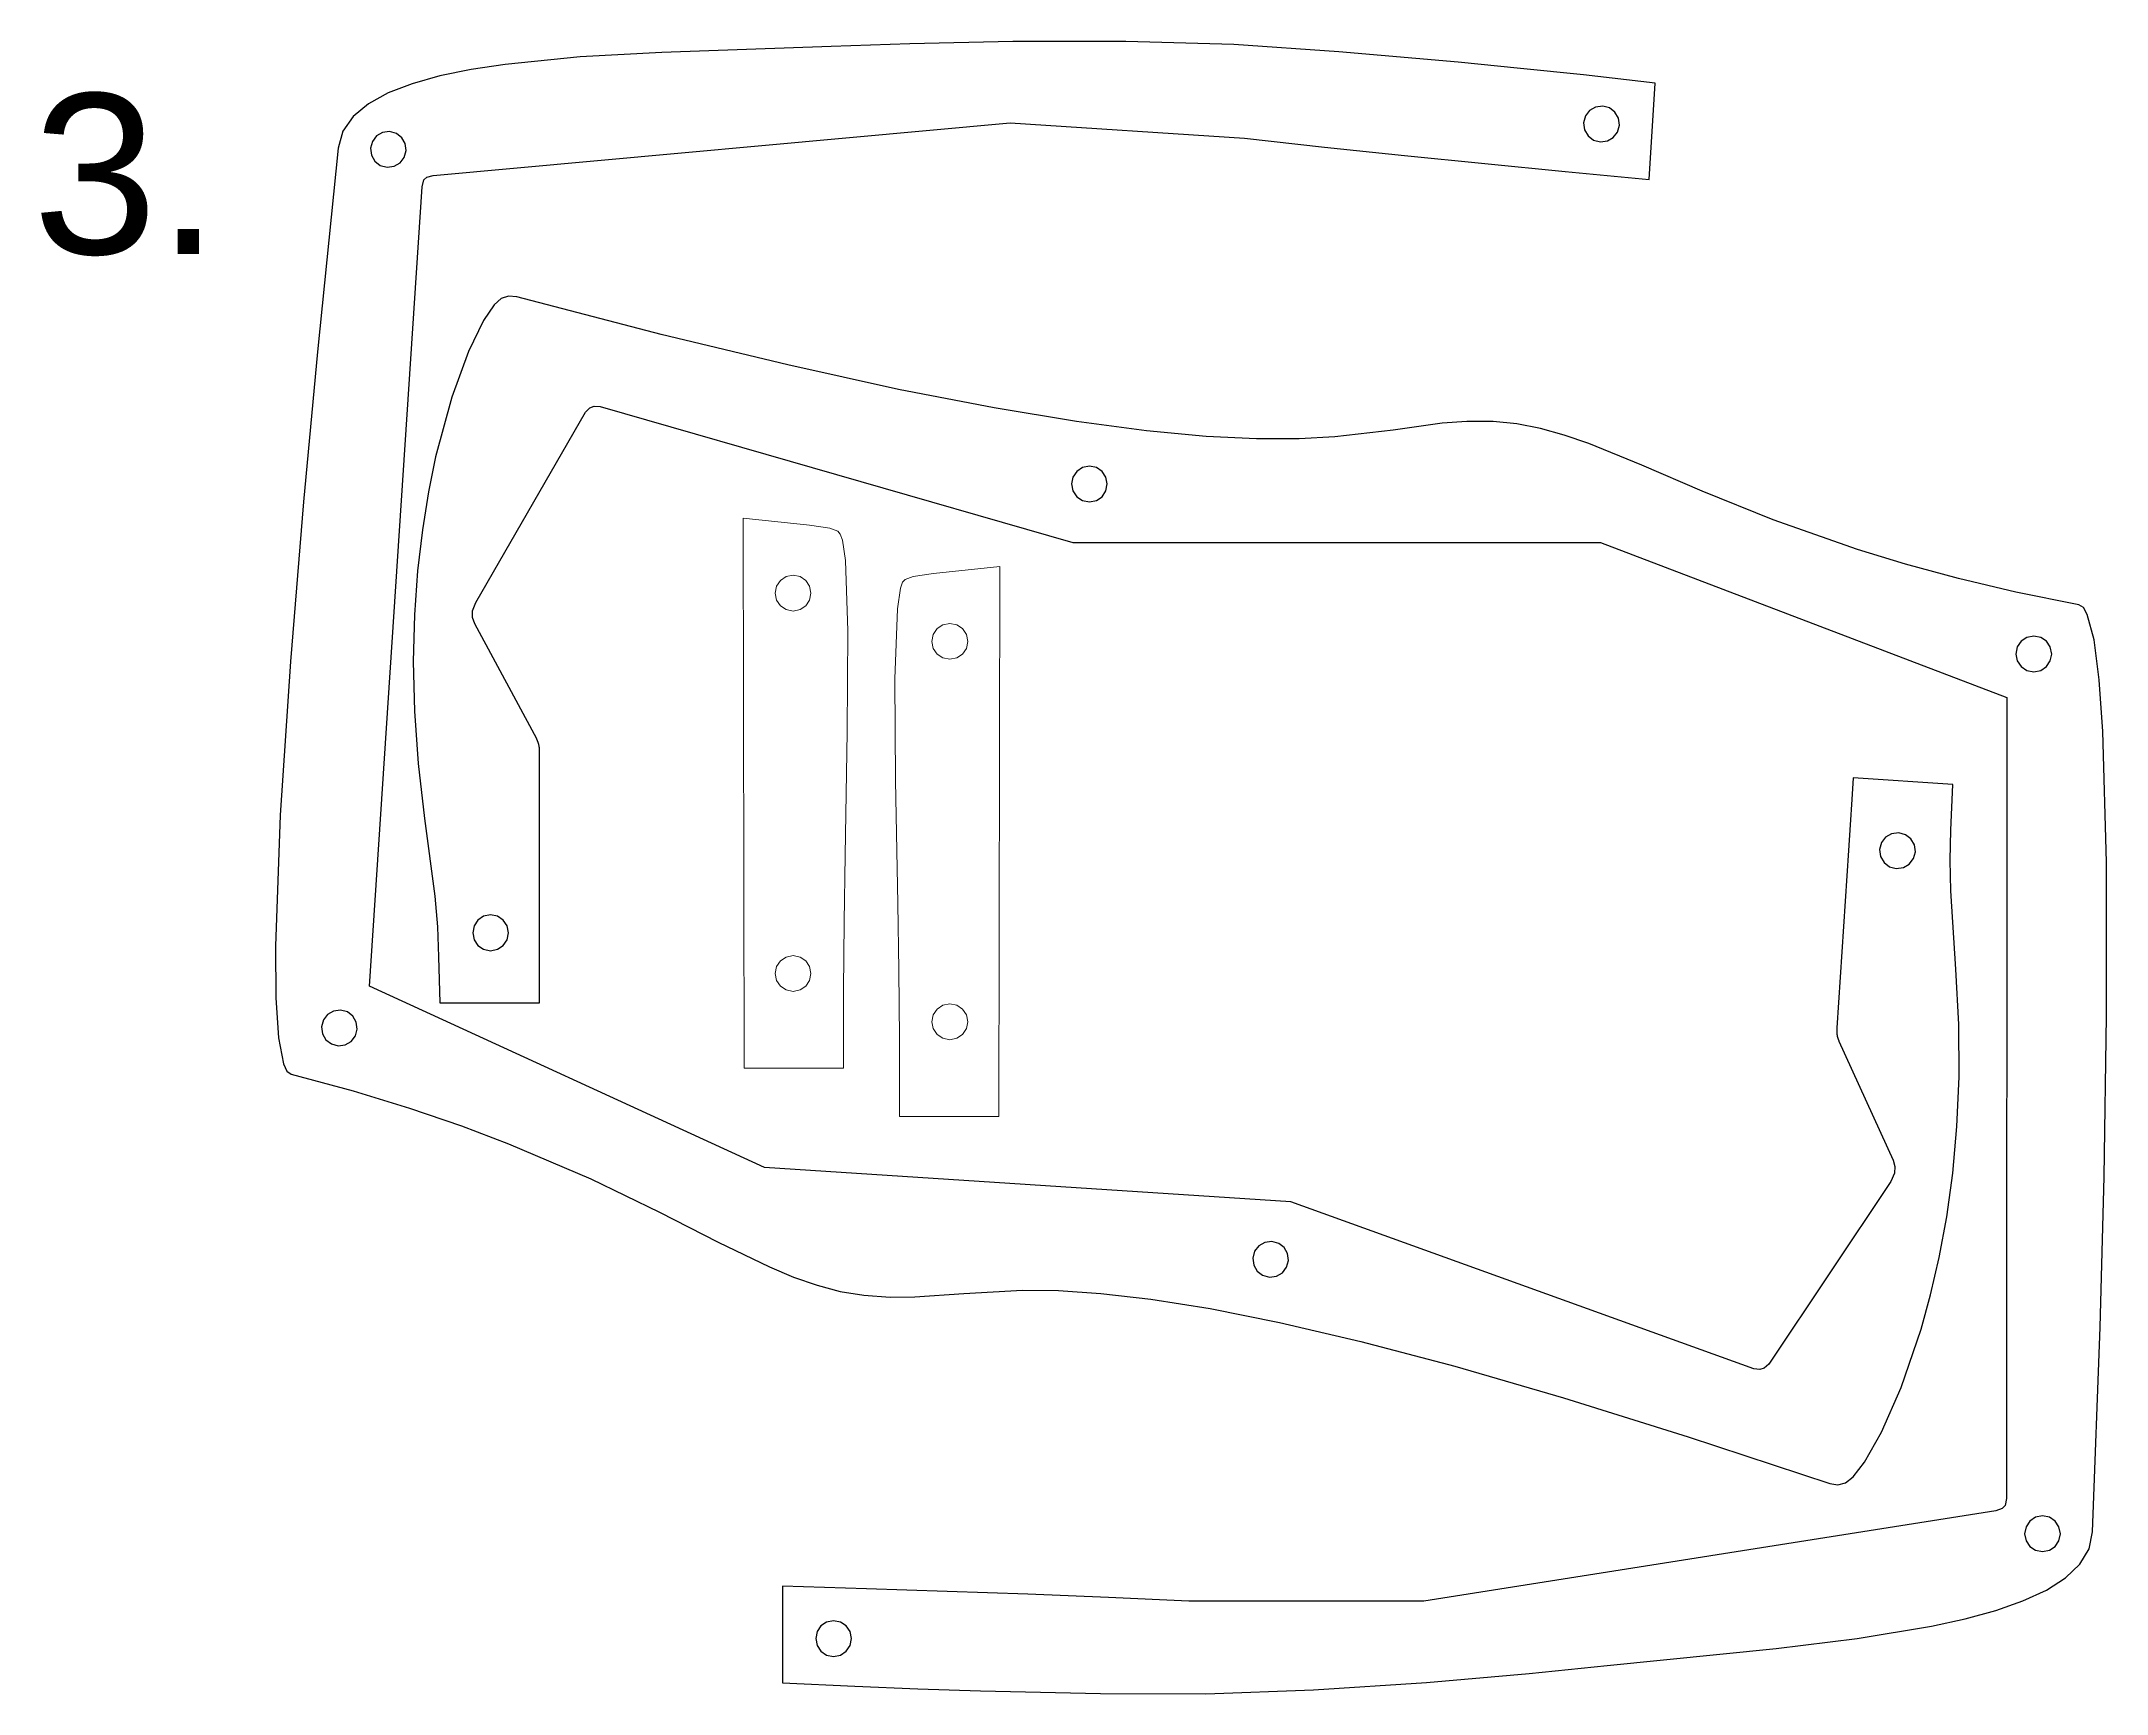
# Model space of a CAD drawing. Extents: x -227 to 340, y 12 to 493.
# Drawn here: x -226.5 to -33.4, y 17.9 to 172.4 of the extents above; entities that cross this region are included whole.
import ezdxf

# ---------------------------------------------------------------- set-up
doc = ezdxf.new("R2010")
doc.units = 0
doc.header["$MEASUREMENT"] = 0
doc.layers.get('0').update_dxf_attribs({"lineweight": 25, "true_color": 0xffffff})
doc.layers.add('Layer 1', color=7, linetype='BYLAYER', lineweight=5, true_color=0xffffff)
doc.styles.add('textstyle4', font='')
doc.styles.get('textstyle4').set_extended_font_data('Nimbus Sans [UKWN]')

msp = doc.modelspace()

# ---------------------------------------------------------------- texts
at = {"insert": (-227.34, 167.5), "char_height": 1, "attachment_point": 1, "style": 'textstyle4'}
msp.add_mtext('\\C7;\\H15;3.', dxfattribs=at)

# ---------------------------------------------------------------- linework, layer by layer
for p, q in [((-152.66, 171.92), (-168.52, 171.36)), ((-145.33, 172.17), (-152.66, 171.92)), ((-135.68, 172.37), (-145.33, 172.17)), ((-125.12, 172.39), (-135.68, 172.37)), ((-115.02, 172.08), (-125.12, 172.39)), ((-105.2, 171.41), (-115.02, 172.08)), ((-183.17, 170.23), (-186.35, 169.75)), ((-176.15, 170.93), (-183.17, 170.23)), ((-168.52, 171.36), (-176.15, 170.93)), ((-94.03, 170.43), (-105.2, 171.41)), ((-88.2, 169.85), (-94.03, 170.43)), ((-191.85, 168.43), (-194.1, 167.57)), ((-189.26, 169.15), (-191.85, 168.43)), ((-186.35, 169.75), (-189.26, 169.15)), ((-82.33, 169.25), (-88.2, 169.85)), ((-75.6, 168.49), (-82.33, 169.25)), ((-82.33, 169.25), (-82.33, 169.25)), ((-76.18, 159.46), (-75.6, 168.49)), ((-195.95, 166.55), (-197.38, 165.35)), ((-194.1, 167.57), (-195.95, 166.55)), ((-81.18, 166.24), (-81.74, 165.92)), ((-80.52, 166.33), (-81.18, 166.24)), ((-79.88, 166.16), (-80.52, 166.33)), ((-79.37, 165.76), (-79.88, 166.16)), ((-197.38, 165.35), (-198.33, 163.98)), ((-189.89, 159.85), (-135.93, 164.77)), ((-135.93, 164.77), (-114.02, 163.34)), ((-82.13, 165.41), (-82.3, 164.77)), ((-82.3, 164.77), (-82.21, 164.11)), ((-81.74, 165.92), (-82.13, 165.41)), ((-79.05, 165.21), (-79.37, 165.76)), ((-79.14, 163.91), (-78.96, 164.55)), ((-78.96, 164.55), (-79.05, 165.21)), ((-78.96, 164.55), (-78.96, 164.55)), ((-198.78, 162.39), (-200.72, 143.35)), ((-198.33, 163.98), (-198.78, 162.39)), ((-195.58, 163.03), (-195.76, 162.39)), ((-195.76, 162.39), (-195.67, 161.73)), ((-195.19, 163.54), (-195.58, 163.03)), ((-194.63, 163.86), (-195.19, 163.54)), ((-193.98, 163.95), (-194.63, 163.86)), ((-193.33, 163.77), (-193.98, 163.95)), ((-192.83, 163.38), (-193.33, 163.77)), ((-192.5, 162.83), (-192.83, 163.38)), ((-192.42, 162.17), (-192.5, 162.83)), ((-114.02, 163.34), (-106.54, 162.5)), ((-106.54, 162.5), (-99.04, 161.71)), ((-82.21, 164.11), (-81.89, 163.56)), ((-81.89, 163.56), (-81.38, 163.16)), ((-81.38, 163.16), (-80.74, 162.99)), ((-80.74, 162.99), (-80.08, 163.08)), ((-80.08, 163.08), (-79.53, 163.4)), ((-79.53, 163.4), (-79.14, 163.91)), ((-195.67, 161.73), (-195.34, 161.17)), ((-195.34, 161.17), (-194.84, 160.78)), ((-194.84, 160.78), (-194.2, 160.61)), ((-194.2, 160.61), (-193.54, 160.7)), ((-193.54, 160.7), (-192.98, 161.02)), ((-192.98, 161.02), (-192.59, 161.53)), ((-192.59, 161.53), (-192.42, 162.17)), ((-192.42, 162.17), (-192.42, 162.17)), ((-99.04, 161.71), (-91.53, 160.96)), ((-91.53, 160.96), (-84.02, 160.22)), ((-195.86, 84.02), (-190.93, 158.78)), ((-190.93, 158.78), (-190.78, 159.43)), ((-190.78, 159.43), (-190.47, 159.69)), ((-190.47, 159.69), (-189.89, 159.85)), ((-84.02, 160.22), (-76.18, 159.46)), ((-184.2, 147.74), (-185.19, 146.28)), ((-183.53, 148.34), (-184.2, 147.74)), ((-182.84, 148.55), (-183.53, 148.34)), ((-182.07, 148.49), (-182.84, 148.55)), ((-168.57, 144.98), (-182.07, 148.49)), ((-185.19, 146.28), (-186.58, 143.38)), ((-156.72, 142.12), (-168.57, 144.98)), ((-200.72, 143.35), (-202.02, 129.33)), ((-186.58, 143.38), (-188.14, 139.1)), ((-146.38, 139.84), (-156.72, 142.12)), ((-188.14, 139.1), (-189.66, 133.52)), ((-137.43, 138.1), (-146.38, 139.84)), ((-185.91, 119.92), (-175.66, 137.72)), ((-175.66, 137.72), (-175.24, 138.12)), ((-175.24, 138.12), (-174.83, 138.28)), ((-174.83, 138.28), (-174.27, 138.25)), ((-174.27, 138.25), (-130.06, 125.52)), ((-129.73, 136.82), (-137.43, 138.1)), ((-123.17, 135.95), (-129.73, 136.82)), ((-117.6, 135.43), (-123.17, 135.95)), ((-112.89, 135.21), (-117.6, 135.43)), ((-108.92, 135.21), (-112.89, 135.21)), ((-105.56, 135.39), (-108.92, 135.21)), ((-100.12, 136.04), (-105.56, 135.39)), ((-95.54, 136.68), (-100.12, 136.04)), ((-93.24, 136.84), (-95.54, 136.68)), ((-90.77, 136.83), (-93.24, 136.84)), ((-88.56, 136.61), (-90.77, 136.83)), ((-86.35, 136.18), (-88.56, 136.61)), ((-84.11, 135.56), (-86.35, 136.18)), ((-81.81, 134.77), (-84.11, 135.56)), ((-189.66, 133.52), (-190.33, 130.26)), ((-76.86, 132.76), (-81.81, 134.77)), ((-130.06, 131.64), (-130.2, 130.99)), ((-129.7, 132.17), (-130.06, 131.64)), ((-129.17, 132.53), (-129.7, 132.17)), ((-128.52, 132.66), (-129.17, 132.53)), ((-127.87, 132.53), (-128.52, 132.66)), ((-127.34, 132.17), (-127.87, 132.53)), ((-126.98, 131.64), (-127.34, 132.17)), ((-126.85, 130.99), (-126.98, 131.64)), ((-71.21, 130.33), (-76.86, 132.76)), ((-190.33, 130.26), (-190.9, 126.71)), ((-130.2, 130.99), (-130.06, 130.34)), ((-130.2, 130.99), (-130.2, 130.99)), ((-130.06, 130.34), (-129.7, 129.8)), ((-129.7, 129.8), (-129.17, 129.45)), ((-129.17, 129.45), (-128.52, 129.31)), ((-128.52, 129.31), (-127.87, 129.45)), ((-127.87, 129.45), (-127.34, 129.8)), ((-127.34, 129.8), (-126.98, 130.34)), ((-126.98, 130.34), (-126.85, 130.99)), ((-64.59, 127.64), (-71.21, 130.33)), ((-202.02, 129.33), (-203.24, 114.38)), ((-56.7, 124.86), (-64.59, 127.64)), ((-190.9, 126.71), (-191.35, 122.88)), ((-130.06, 125.52), (-80.71, 125.52)), ((-80.71, 125.52), (-42.74, 111.02)), ((-52.19, 123.49), (-56.7, 124.86)), ((-191.35, 122.88), (-191.64, 118.76)), ((-47.26, 122.16), (-52.19, 123.49)), ((-41.87, 120.88), (-47.26, 122.16)), ((-186.2, 119.14), (-185.91, 119.92)), ((-35.99, 119.7), (-41.87, 120.88)), ((-191.64, 118.76), (-191.75, 114.38)), ((-186.21, 118.51), (-186.2, 119.14)), ((-186.01, 117.91), (-186.21, 118.51)), ((-180.21, 107.16), (-186.01, 117.91)), ((-35.57, 119.45), (-35.99, 119.7)), ((-35.2, 118.8), (-35.57, 119.45)), ((-34.57, 116.4), (-35.2, 118.8)), ((-41.39, 116.28), (-41.75, 115.75)), ((-40.85, 116.64), (-41.39, 116.28)), ((-40.2, 116.77), (-40.85, 116.64)), ((-39.55, 116.64), (-40.2, 116.77)), ((-39.02, 116.28), (-39.55, 116.64)), ((-38.66, 115.75), (-39.02, 116.28)), ((-34.09, 112.68), (-34.57, 116.4)), ((-203.24, 114.38), (-204.19, 100.01)), ((-191.75, 114.38), (-191.65, 109.74)), ((-41.75, 115.75), (-41.88, 115.09)), ((-41.88, 115.09), (-41.75, 114.44)), ((-41.88, 115.09), (-41.88, 115.09)), ((-41.75, 114.44), (-41.39, 113.91)), ((-39.02, 113.91), (-38.66, 114.44)), ((-38.53, 115.09), (-38.66, 115.75)), ((-38.66, 114.44), (-38.53, 115.09)), ((-41.39, 113.91), (-40.85, 113.55)), ((-40.85, 113.55), (-40.2, 113.42)), ((-40.2, 113.42), (-39.55, 113.55)), ((-39.55, 113.55), (-39.02, 113.91)), ((-33.74, 107.85), (-34.09, 112.68)), ((-42.74, 111.02), (-42.77, 36.1)), ((-191.65, 109.74), (-191.31, 104.85)), ((-180.2, 107.13), (-180.21, 107.16)), ((-180.19, 107.1), (-180.2, 107.13)), ((-180.18, 107.07), (-180.19, 107.1)), ((-180.16, 107.04), (-180.18, 107.07)), ((-180.15, 107.01), (-180.16, 107.04)), ((-180.14, 106.98), (-180.15, 107.01)), ((-180.13, 106.96), (-180.14, 106.98)), ((-180.12, 106.93), (-180.13, 106.96)), ((-180.11, 106.9), (-180.12, 106.93)), ((-180.09, 106.87), (-180.11, 106.9)), ((-180.08, 106.84), (-180.09, 106.87)), ((-180.07, 106.81), (-180.08, 106.84)), ((-180.06, 106.78), (-180.07, 106.81)), ((-180.05, 106.75), (-180.06, 106.78)), ((-180.04, 106.72), (-180.05, 106.75)), ((-180.03, 106.69), (-180.04, 106.72)), ((-180.02, 106.66), (-180.03, 106.69)), ((-180.01, 106.62), (-180.02, 106.66)), ((-180, 106.59), (-180.01, 106.62)), ((-180, 106.55), (-180, 106.59)), ((-179.99, 106.51), (-180, 106.55)), ((-179.98, 106.47), (-179.99, 106.51)), ((-179.97, 106.42), (-179.98, 106.47)), ((-179.97, 106.38), (-179.97, 106.42)), ((-179.96, 106.33), (-179.97, 106.38)), ((-179.96, 106.28), (-179.96, 106.33)), ((-179.95, 106.22), (-179.96, 106.28)), ((-33.39, 95.61), (-33.74, 107.85)), ((-191.31, 104.85), (-190.7, 99.72)), ((-179.95, 106.17), (-179.95, 106.22)), ((-179.94, 106.11), (-179.95, 106.17)), ((-179.94, 106.05), (-179.94, 106.11)), ((-179.94, 105.98), (-179.94, 106.05)), ((-179.94, 105.91), (-179.94, 105.98)), ((-179.94, 103.54), (-179.94, 105.91)), ((-179.94, 101.16), (-179.94, 103.54)), ((-57.09, 103.51), (-57.23, 101.47)), ((-47.79, 102.9), (-57.09, 103.51)), ((-47.95, 98.61), (-47.79, 102.9)), ((-179.94, 98.79), (-179.94, 101.16)), ((-57.23, 101.47), (-57.38, 99.1)), ((-204.19, 100.01), (-204.63, 87.77)), ((-190.7, 99.72), (-189.75, 92.44)), ((-179.94, 96.41), (-179.94, 98.79)), ((-57.38, 99.1), (-57.54, 96.72)), ((-48.02, 95.8), (-47.95, 98.61)), ((-57.54, 96.72), (-57.69, 94.35)), ((-54.45, 97.45), (-54.62, 96.81)), ((-54.62, 96.81), (-54.53, 96.15)), ((-54.06, 97.95), (-54.45, 97.45)), ((-53.5, 98.28), (-54.06, 97.95)), ((-52.84, 98.37), (-53.5, 98.28)), ((-52.2, 98.19), (-52.84, 98.37)), ((-51.69, 97.8), (-52.2, 98.19)), ((-51.37, 97.25), (-51.69, 97.8)), ((-51.46, 95.95), (-51.28, 96.59)), ((-51.28, 96.59), (-51.37, 97.25)), ((-51.28, 96.59), (-51.28, 96.59)), ((-179.94, 94.04), (-179.94, 96.41)), ((-54.53, 96.15), (-54.21, 95.59)), ((-54.21, 95.59), (-53.7, 95.2)), ((-53.7, 95.2), (-53.06, 95.03)), ((-53.06, 95.03), (-52.4, 95.11)), ((-52.4, 95.11), (-51.85, 95.44)), ((-51.85, 95.44), (-51.46, 95.95)), ((-47.95, 92.94), (-48.02, 95.8)), ((-33.39, 81.21), (-33.39, 95.61)), ((-179.94, 91.66), (-179.94, 94.04)), ((-57.69, 94.35), (-57.85, 91.98)), ((-47.48, 85.61), (-47.95, 92.94)), ((-189.75, 92.44), (-189.5, 89.58)), ((-179.94, 89.29), (-179.94, 91.66)), ((-57.85, 91.98), (-58, 89.61)), ((-189.5, 89.58), (-189.38, 86.78)), ((-186.06, 89.67), (-186.19, 89.01)), ((-186.19, 89.01), (-186.06, 88.36)), ((-186.19, 89.01), (-186.19, 89.01)), ((-185.7, 90.2), (-186.06, 89.67)), ((-185.17, 90.56), (-185.7, 90.2)), ((-184.52, 90.69), (-185.17, 90.56)), ((-183.86, 90.56), (-184.52, 90.69)), ((-183.33, 90.2), (-183.86, 90.56)), ((-182.97, 89.67), (-183.33, 90.2)), ((-182.84, 89.01), (-182.97, 89.67)), ((-182.97, 88.36), (-182.84, 89.01)), ((-179.94, 86.91), (-179.94, 89.29)), ((-58, 89.61), (-58.16, 87.24)), ((-204.63, 87.77), (-204.6, 82.92)), ((-186.06, 88.36), (-185.7, 87.83)), ((-185.7, 87.83), (-185.17, 87.47)), ((-185.17, 87.47), (-184.52, 87.34)), ((-184.52, 87.34), (-183.86, 87.47)), ((-183.86, 87.47), (-183.33, 87.83)), ((-183.33, 87.83), (-182.97, 88.36)), ((-58.16, 87.24), (-58.32, 84.87)), ((-189.38, 86.78), (-189.26, 82.48)), ((-179.94, 84.53), (-179.94, 86.91)), ((-47.21, 80.45), (-47.48, 85.61)), ((-158.92, 67.07), (-195.86, 84.02)), ((-179.94, 82.48), (-179.94, 84.53)), ((-58.32, 84.87), (-58.47, 82.5)), ((-204.6, 82.92), (-204.37, 79.19)), ((-199.77, 81.38), (-200.16, 80.87)), ((-199.21, 81.7), (-199.77, 81.38)), ((-198.55, 81.79), (-199.21, 81.7)), ((-197.91, 81.62), (-198.55, 81.79)), ((-197.4, 81.22), (-197.91, 81.62)), ((-197.08, 80.67), (-197.4, 81.22)), ((-189.26, 82.48), (-179.94, 82.48)), ((-58.47, 82.5), (-58.63, 80.13)), ((-33.63, 66.2), (-33.39, 81.21)), ((-200.16, 80.87), (-200.33, 80.23)), ((-200.33, 80.23), (-200.24, 79.57)), ((-200.24, 79.57), (-199.92, 79.02)), ((-197.56, 78.86), (-197.17, 79.37)), ((-197.17, 79.37), (-196.99, 80.01)), ((-196.99, 80.01), (-197.08, 80.67)), ((-196.99, 80.01), (-196.99, 80.01)), ((-58.63, 80.13), (-58.63, 80.06)), ((-58.63, 80.06), (-58.63, 80)), ((-58.63, 80), (-58.63, 79.94)), ((-58.63, 79.94), (-58.63, 79.88)), ((-58.63, 79.88), (-58.63, 79.82)), ((-58.63, 79.82), (-58.63, 79.77)), ((-58.63, 79.77), (-58.63, 79.72)), ((-58.63, 79.72), (-58.63, 79.67)), ((-58.63, 79.67), (-58.62, 79.62)), ((-58.62, 79.62), (-58.62, 79.58)), ((-58.62, 79.58), (-58.62, 79.54)), ((-58.62, 79.54), (-58.61, 79.5)), ((-58.61, 79.5), (-58.6, 79.46)), ((-58.6, 79.46), (-58.6, 79.42)), ((-58.6, 79.42), (-58.59, 79.39)), ((-58.59, 79.39), (-58.58, 79.35)), ((-58.58, 79.35), (-58.58, 79.32)), ((-58.58, 79.32), (-58.57, 79.29)), ((-58.57, 79.29), (-58.56, 79.26)), ((-58.56, 79.26), (-58.55, 79.23)), ((-58.55, 79.23), (-58.54, 79.2)), ((-58.54, 79.2), (-58.53, 79.17)), ((-47.19, 75.55), (-47.21, 80.45)), ((-204.37, 79.19), (-203.9, 76.75)), ((-199.92, 79.02), (-199.41, 78.62)), ((-199.41, 78.62), (-198.77, 78.45)), ((-198.77, 78.45), (-198.11, 78.54)), ((-198.11, 78.54), (-197.56, 78.86)), ((-58.53, 79.17), (-58.52, 79.14)), ((-58.52, 79.14), (-58.51, 79.11)), ((-58.51, 79.11), (-58.5, 79.08)), ((-58.5, 79.08), (-58.49, 79.05)), ((-58.49, 79.05), (-58.48, 79.02)), ((-58.48, 79.02), (-58.47, 78.99)), ((-58.47, 78.99), (-58.46, 78.96)), ((-58.46, 78.96), (-58.45, 78.93)), ((-58.45, 78.93), (-58.44, 78.9)), ((-58.44, 78.9), (-58.43, 78.87)), ((-58.43, 78.87), (-53.35, 67.76)), ((-203.9, 76.75), (-203.57, 76.08)), ((-203.57, 76.08), (-203.17, 75.8)), ((-203.17, 75.8), (-197.38, 74.23)), ((-47.39, 70.91), (-47.19, 75.55)), ((-197.38, 74.23), (-192.09, 72.61)), ((-192.09, 72.61), (-187.25, 70.96)), ((-187.25, 70.96), (-182.85, 69.29)), ((-47.79, 66.54), (-47.39, 70.91)), ((-182.85, 69.29), (-175.15, 66)), ((-53.35, 67.76), (-53.19, 67.16)), ((-175.15, 66), (-168.72, 62.88)), ((-109.68, 63.84), (-158.92, 67.07)), ((-53.58, 65.77), (-64.97, 48.68)), ((-53.24, 66.52), (-53.58, 65.77)), ((-53.19, 67.16), (-53.24, 66.52)), ((-48.35, 62.46), (-47.79, 66.54)), ((-34.01, 52.14), (-33.63, 66.2)), ((-66.4, 48.23), (-109.68, 63.84)), ((-168.72, 62.88), (-163.24, 60.09)), ((-49.05, 58.66), (-48.35, 62.46)), ((-163.24, 60.09), (-158.43, 57.76)), ((-112.12, 60.06), (-112.68, 59.74)), ((-111.47, 60.15), (-112.12, 60.06)), ((-110.82, 59.97), (-111.47, 60.15)), ((-110.32, 59.58), (-110.82, 59.97)), ((-113.07, 59.23), (-113.24, 58.59)), ((-113.24, 58.59), (-113.16, 57.93)), ((-112.68, 59.74), (-113.07, 59.23)), ((-109.99, 59.03), (-110.32, 59.58)), ((-110.08, 57.73), (-109.9, 58.37)), ((-109.9, 58.37), (-109.99, 59.03)), ((-109.9, 58.37), (-109.9, 58.37)), ((-49.85, 55.15), (-49.05, 58.66)), ((-158.43, 57.76), (-156.19, 56.82)), ((-156.19, 56.82), (-153.99, 56.06)), ((-153.99, 56.06), (-151.82, 55.48)), ((-113.16, 57.93), (-112.83, 57.38)), ((-112.83, 57.38), (-112.33, 56.98)), ((-112.33, 56.98), (-111.68, 56.81)), ((-111.68, 56.81), (-111.03, 56.9)), ((-111.03, 56.9), (-110.47, 57.22)), ((-110.47, 57.22), (-110.08, 57.73)), ((-151.82, 55.48), (-149.63, 55.12)), ((-149.63, 55.12), (-147.16, 54.94)), ((-147.16, 54.94), (-144.86, 54.96)), ((-144.86, 54.96), (-140.25, 55.29)), ((-140.25, 55.29), (-134.78, 55.58)), ((-134.78, 55.58), (-131.41, 55.55)), ((-131.41, 55.55), (-127.45, 55.29)), ((-127.45, 55.29), (-122.77, 54.76)), ((-122.77, 54.76), (-117.24, 53.88)), ((-50.73, 51.95), (-49.85, 55.15)), ((-117.24, 53.88), (-110.75, 52.58)), ((-110.75, 52.58), (-103.15, 50.8)), ((-103.15, 50.8), (-94.34, 48.47)), ((-52.61, 46.48), (-50.73, 51.95)), ((-34.7, 33), (-34.01, 52.14)), ((-94.34, 48.47), (-84.17, 45.52)), ((-65.42, 48.3), (-65.84, 48.17)), ((-64.97, 48.68), (-65.42, 48.3)), ((-65.84, 48.17), (-66.4, 48.23)), ((-54.45, 42.31), (-52.61, 46.48)), ((-84.17, 45.52), (-72.53, 41.89)), ((-72.53, 41.89), (-59.28, 37.51)), ((-56.03, 39.5), (-54.45, 42.31)), ((-57.11, 38.12), (-56.03, 39.5)), ((-59.28, 37.51), (-58.52, 37.4)), ((-58.52, 37.4), (-57.82, 37.56)), ((-57.82, 37.56), (-57.11, 38.12)), ((-43.74, 34.96), (-97.26, 26.51)), ((-43.17, 35.16), (-43.74, 34.96)), ((-42.88, 35.44), (-43.17, 35.16)), ((-42.77, 36.1), (-42.88, 35.44)), ((-40.93, 33.46), (-41.07, 32.81)), ((-40.58, 34), (-40.93, 33.46)), ((-40.04, 34.35), (-40.58, 34)), ((-39.39, 34.49), (-40.04, 34.35)), ((-38.74, 34.35), (-39.39, 34.49)), ((-38.21, 34), (-38.74, 34.35)), ((-37.85, 33.46), (-38.21, 34)), ((-37.72, 32.81), (-37.85, 33.46)), ((-35.04, 31.4), (-34.7, 33)), ((-41.07, 32.81), (-40.93, 32.16)), ((-41.07, 32.81), (-41.07, 32.81)), ((-40.93, 32.16), (-40.58, 31.63)), ((-40.58, 31.63), (-40.04, 31.27)), ((-40.04, 31.27), (-39.39, 31.14)), ((-39.39, 31.14), (-38.74, 31.27)), ((-38.74, 31.27), (-38.21, 31.63)), ((-38.21, 31.63), (-37.85, 32.16)), ((-37.85, 32.16), (-37.72, 32.81)), ((-35.91, 29.96), (-35.04, 31.4)), ((-37.25, 28.68), (-35.91, 29.96)), ((-149.36, 27.66), (-157.23, 27.9)), ((-157.23, 27.9), (-157.21, 18.86)), ((-141.81, 27.41), (-149.36, 27.66)), ((-134.27, 27.16), (-141.81, 27.41)), ((-126.73, 26.86), (-134.27, 27.16)), ((-41.22, 26.53), (-39.03, 27.54)), ((-39.03, 27.54), (-37.25, 28.68)), ((-119.21, 26.51), (-126.73, 26.86)), ((-97.26, 26.51), (-119.21, 26.51)), ((-46.62, 24.85), (-43.76, 25.64)), ((-43.76, 25.64), (-41.22, 26.53)), ((-153.99, 23.66), (-154.12, 23.01)), ((-153.63, 24.19), (-153.99, 23.66)), ((-153.1, 24.55), (-153.63, 24.19)), ((-152.44, 24.68), (-153.1, 24.55)), ((-151.79, 24.55), (-152.44, 24.68)), ((-151.26, 24.19), (-151.79, 24.55)), ((-150.9, 23.66), (-151.26, 24.19)), ((-150.77, 23.01), (-150.9, 23.66)), ((-56.72, 23.01), (-49.76, 24.16)), ((-49.76, 24.16), (-46.62, 24.85)), ((-154.12, 23.01), (-153.99, 22.36)), ((-154.12, 23.01), (-154.12, 23.01)), ((-153.99, 22.36), (-153.63, 21.82)), ((-153.63, 21.82), (-153.1, 21.47)), ((-153.1, 21.47), (-152.44, 21.33)), ((-152.44, 21.33), (-151.79, 21.47)), ((-151.79, 21.47), (-151.26, 21.82)), ((-151.26, 21.82), (-150.9, 22.36)), ((-150.9, 22.36), (-150.77, 23.01)), ((-80.1, 20.48), (-64.31, 22.08)), ((-64.31, 22.08), (-56.72, 23.01)), ((-97.01, 18.91), (-87.4, 19.75)), ((-87.4, 19.75), (-80.1, 20.48)), ((-157.21, 18.86), (-150.45, 18.54)), ((-150.45, 18.54), (-144.56, 18.32)), ((-150.45, 18.54), (-150.45, 18.54)), ((-144.56, 18.32), (-138.7, 18.13)), ((-138.7, 18.13), (-127.49, 17.88)), ((-127.49, 17.88), (-117.64, 17.85)), ((-117.64, 17.85), (-107.55, 18.2)), ((-107.55, 18.2), (-97.01, 18.91))]:
    msp.add_line(p, q)
at = {"layer": 'Layer 1'}
for p, q in [((-154.7, 127.15), (-160.89, 127.78)), ((-160.89, 127.78), (-160.81, 76.35)), ((-152.79, 126.85), (-154.7, 127.15)), ((-152.05, 126.59), (-152.79, 126.85)), ((-151.82, 126.31), (-152.05, 126.59)), ((-151.62, 125.75), (-151.82, 126.31)), ((-151.33, 123.85), (-151.62, 125.75)), ((-151.1, 117.27), (-151.33, 123.85)), ((-157.42, 121.97), (-157.77, 121.44)), ((-156.88, 122.33), (-157.42, 121.97)), ((-156.23, 122.46), (-156.88, 122.33)), ((-155.58, 122.33), (-156.23, 122.46)), ((-155.05, 121.97), (-155.58, 122.33)), ((-154.69, 121.44), (-155.05, 121.97)), ((-146.18, 121.24), (-145.99, 121.8)), ((-145.99, 121.8), (-145.76, 122.07)), ((-145.76, 122.07), (-145.01, 122.33)), ((-145.01, 122.33), (-143.11, 122.63)), ((-143.11, 122.63), (-136.91, 123.27)), ((-136.91, 123.27), (-137, 71.84)), ((-157.77, 121.44), (-157.91, 120.79)), ((-157.91, 120.79), (-157.77, 120.14)), ((-157.77, 120.14), (-157.42, 119.61)), ((-155.05, 119.61), (-154.69, 120.14)), ((-154.56, 120.79), (-154.69, 121.44)), ((-154.69, 120.14), (-154.56, 120.79)), ((-154.56, 120.79), (-154.56, 120.79)), ((-146.47, 119.33), (-146.18, 121.24)), ((-157.42, 119.61), (-156.88, 119.25)), ((-156.88, 119.25), (-156.23, 119.11)), ((-156.23, 119.11), (-155.58, 119.25)), ((-155.58, 119.25), (-155.05, 119.61)), ((-146.71, 112.76), (-146.47, 119.33)), ((-142.23, 117.82), (-141.57, 117.95)), ((-141.57, 117.95), (-140.92, 117.82)), ((-151.17, 107.78), (-151.1, 117.27)), ((-143.25, 116.27), (-143.12, 116.92)), ((-143.12, 115.62), (-143.25, 116.27)), ((-143.25, 116.27), (-143.25, 116.27)), ((-143.12, 116.92), (-142.76, 117.46)), ((-142.76, 117.46), (-142.23, 117.82)), ((-140.92, 117.82), (-140.39, 117.46)), ((-140.39, 117.46), (-140.03, 116.92)), ((-140.03, 116.92), (-139.9, 116.27)), ((-139.9, 116.27), (-140.03, 115.62)), ((-142.76, 115.09), (-143.12, 115.62)), ((-142.23, 114.73), (-142.76, 115.09)), ((-141.57, 114.6), (-142.23, 114.73)), ((-140.92, 114.73), (-141.57, 114.6)), ((-140.39, 115.09), (-140.92, 114.73)), ((-140.03, 115.62), (-140.39, 115.09)), ((-146.64, 103.26), (-146.71, 112.76)), ((-151.37, 96.27), (-151.17, 107.78)), ((-146.44, 91.75), (-146.64, 103.26)), ((-151.47, 90.04), (-151.37, 96.27)), ((-146.34, 85.52), (-146.44, 91.75)), ((-151.53, 83.65), (-151.47, 90.04)), ((-157.77, 85.86), (-157.91, 85.21)), ((-157.91, 85.21), (-157.77, 84.56)), ((-157.42, 86.4), (-157.77, 85.86)), ((-156.88, 86.75), (-157.42, 86.4)), ((-156.23, 86.89), (-156.88, 86.75)), ((-155.58, 86.75), (-156.23, 86.89)), ((-155.05, 86.4), (-155.58, 86.75)), ((-154.69, 85.86), (-155.05, 86.4)), ((-154.56, 85.21), (-154.69, 85.86)), ((-154.69, 84.56), (-154.56, 85.21)), ((-154.56, 85.21), (-154.56, 85.21)), ((-146.27, 79.13), (-146.34, 85.52)), ((-157.77, 84.56), (-157.42, 84.03)), ((-157.42, 84.03), (-156.88, 83.67)), ((-156.88, 83.67), (-156.23, 83.54)), ((-156.23, 83.54), (-155.58, 83.67)), ((-155.58, 83.67), (-155.05, 84.03)), ((-155.05, 84.03), (-154.69, 84.56)), ((-151.53, 76.35), (-151.53, 83.65)), ((-143.25, 80.7), (-143.12, 81.35)), ((-143.12, 81.35), (-142.76, 81.88)), ((-142.76, 81.88), (-142.23, 82.24)), ((-142.23, 82.24), (-141.57, 82.37)), ((-141.57, 82.37), (-140.92, 82.24)), ((-140.92, 82.24), (-140.39, 81.88)), ((-140.39, 81.88), (-140.03, 81.35)), ((-140.03, 81.35), (-139.9, 80.7)), ((-143.12, 80.05), (-143.25, 80.7)), ((-143.25, 80.7), (-143.25, 80.7)), ((-142.76, 79.51), (-143.12, 80.05)), ((-142.23, 79.16), (-142.76, 79.51)), ((-140.39, 79.51), (-140.92, 79.16)), ((-140.03, 80.05), (-140.39, 79.51)), ((-139.9, 80.7), (-140.03, 80.05)), ((-146.27, 71.84), (-146.27, 79.13)), ((-141.57, 79.02), (-142.23, 79.16)), ((-140.92, 79.16), (-141.57, 79.02)), ((-160.81, 76.35), (-151.53, 76.35)), ((-137, 71.84), (-146.27, 71.84))]:
    msp.add_line(p, q, dxfattribs=at)

msp.set_redraw_order([(e.dxf.handle, doc.entitydb.next_handle()) for e in msp.query("TEXT MTEXT ATTDEF DIMENSION ARC_DIMENSION")])  # texts and dimensions are drawn at this point

doc.saveas('drawing.dxf')
